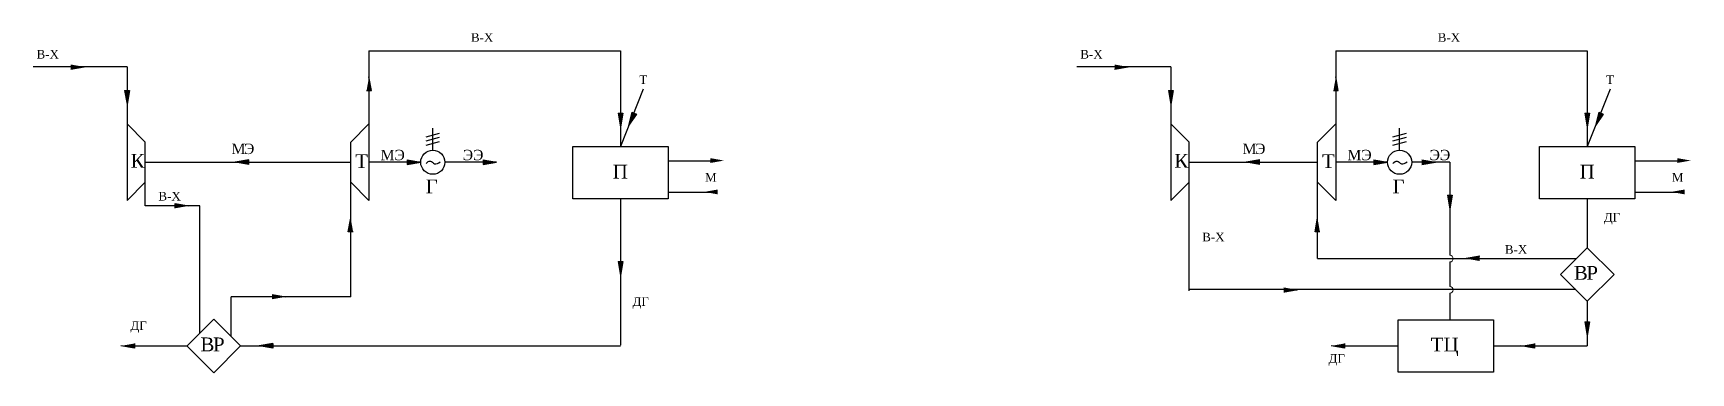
# Model space of a CAD drawing. Extents: x 1596 to 4332, y -1814 to 594.
# Drawn here: x 3659 to 4332, y -927 to -789 of the extents above; entities that cross this region are included whole.
import ezdxf

# ---------------------------------------------------------------- set-up
doc = ezdxf.new("R2010")
doc.units = 0
doc.header["$MEASUREMENT"] = 0
doc.layers.add('линии', color=7, linetype='Continuous', lineweight=30)
doc.layers.add('Оборудование', color=7, linetype='Continuous', lineweight=30)

msp = doc.modelspace()

# ---------------------------------------------------------------- texts
at = {"layer": 'линии', "attachment_point": 1}
for s, insert, char_height in [('{\\fTimes New Roman|b0|i0|c204|p23;В-Х}', (3836.48, -789.34), 3.5), ('{\\fTimes New Roman|b0|i0|c204|p23;В-Х}', (4228.96, -789.34), 3.5), ('{\\fTimes New Roman|b0|i0|c204|p23;В-Х}', (3660.14, -796.14), 3.5), ('{\\fTimes New Roman|b0|i0|c204|p23;В-Х}', (4083.85, -796.14), 3.5), ('{\\fTimes New Roman|b0|i0|c204|p23;Т}', (3904.84, -806.43), 3.5), ('{\\fTimes New Roman|b0|i0|c204|p23;Т}', (4297.32, -806.43), 3.5), ('{\\fTimes New Roman|b0|i0|c204|p23;\\T0.9;МЭ}', (3739.3, -834.15), 4.2), ('{\\fTimes New Roman|b0|i0|c204|p23;\\T0.9;МЭ}', (4149.75, -834.15), 4.2), ('{\\fTimes New Roman|b0|i0|c204|p23;К}', (3698.34, -838.29), 5.6), ('{\\fTimes New Roman|b0|i0|c204|p23;Т}', (3789.52, -838.42), 5.6), ('{\\fTimes New Roman|b0|i0|c204|p23;МЭ}', (3799.82, -836.66), 4.2), ('{\\fTimes New Roman|b0|i0|c204|p23;ЭЭ}', (3833.18, -836.66), 4.2), ('{\\fTimes New Roman|b0|i0|c204|p23;К}', (4122.06, -838.29), 5.6), ('{\\fTimes New Roman|b0|i0|c204|p23;Т}', (4182, -838.42), 5.6), ('{\\fTimes New Roman|b0|i0|c204|p23;МЭ}', (4192.3, -836.66), 4.2), ('{\\fTimes New Roman|b0|i0|c204|p23;ЭЭ}', (4225.66, -836.66), 4.2), ('{\\fTimes New Roman|b0|i0|c204|p23;П}', (3894.07, -842.7), 5.6), ('{\\fTimes New Roman|b0|i0|c204|p23;М}', (3931.53, -846.08), 3.5), ('{\\fTimes New Roman|b0|i0|c204|p23;П}', (4286.55, -842.7), 5.6), ('{\\fTimes New Roman|b0|i0|c204|p23;М}', (4324.01, -846.08), 3.5), ('{\\fTimes New Roman|b0|i0|c204|p23;В-Х}', (3709.62, -853.71), 3.5), ('{\\fTimes New Roman|b0|i0|c204|p23;Г}', (3818.15, -848.7), 5.6), ('{\\fTimes New Roman|b0|i0|c204|p23;Г}', (4210.62, -848.7), 5.6), ('{\\fTimes New Roman|b0|i0|c204|p23;ДГ}', (4296.36, -862.24), 3.5), ('{\\fTimes New Roman|b0|i0|c204|p23;В-Х}', (4133.34, -870.27), 3.5), ('{\\fTimes New Roman|b0|i0|c204|p23;В-Х}', (4256.2, -875.31), 3.5), ('{\\fTimes New Roman|b0|i0|c204|p23;\\T0.9;ВР}', (4284.23, -883.75), 5.6), ('{\\fTimes New Roman|b0|i0|c204|p23;ДГ}', (3902.09, -896.44), 3.5), ('{\\fTimes New Roman|b0|i0|c204|p23;ДГ}', (3698.24, -906.19), 3.5), ('{\\fTimes New Roman|b0|i0|c204|p23;\\T0.9;ВР}', (3726.71, -912.76), 5.6), ('{\\fTimes New Roman|b0|i0|c204|p23;ТЦ}', (4226.14, -912.82), 5.6), ('{\\fTimes New Roman|b0|i0|c204|p23;ДГ}', (4184.65, -919.49), 3.5)]:
    msp.add_mtext_dynamic_manual_height_columns(s, width=32.2158, gutter_width=32.59, heights=[0], dxfattribs=dict(at, insert=insert, char_height=char_height))

# ---------------------------------------------------------------- hatches: boundary and pattern name
at = {"layer": 'линии'}
h = msp.add_hatch(color=256, dxfattribs=at)
h.dxf.hatch_style = 1
h.paths.add_polyline_path([(3674.04, -802.05), (3674.04, -803.99), (3679.55, -803.02)])
h = msp.add_hatch(color=256, dxfattribs=at)
h.dxf.hatch_style = 1
h.paths.add_polyline_path([(3795.11, -807.09), (3796.09, -812.61), (3794.14, -812.61)])
h = msp.add_hatch(color=256, dxfattribs=at)
h.dxf.hatch_style = 1
h.paths.add_polyline_path([(3795.11, -807.09), (3796.09, -812.61), (3794.14, -812.61)])
h = msp.add_hatch(color=256, dxfattribs=at)
h.dxf.hatch_style = 1
h.paths.add_polyline_path([(4097.76, -802.05), (4097.76, -803.99), (4103.27, -803.02)])
h = msp.add_hatch(color=256, dxfattribs=at)
h.dxf.hatch_style = 1
h.paths.add_polyline_path([(4187.59, -807.09), (4188.56, -812.61), (4186.62, -812.61)])
h = msp.add_hatch(color=256, dxfattribs=at)
h.dxf.hatch_style = 1
h.paths.add_polyline_path([(4187.59, -807.09), (4188.56, -812.61), (4186.62, -812.61)])
h = msp.add_hatch(color=256, dxfattribs=at)
h.dxf.hatch_style = 1
h.paths.add_polyline_path([(3696.88, -818.12), (3697.85, -812.61), (3695.91, -812.61)])
h = msp.add_hatch(color=256, dxfattribs=at)
h.dxf.hatch_style = 1
h.paths.add_polyline_path([(3696.88, -818.12), (3697.85, -812.61), (3695.91, -812.61)])
h = msp.add_hatch(color=256, dxfattribs=at)
h.dxf.hatch_style = 1
h.paths.add_polyline_path([(4120.6, -818.12), (4121.57, -812.61), (4119.62, -812.61)])
h = msp.add_hatch(color=256, dxfattribs=at)
h.dxf.hatch_style = 1
h.paths.add_polyline_path([(4120.6, -818.12), (4121.57, -812.61), (4119.62, -812.61)])
h = msp.add_hatch(color=256, dxfattribs=at)
h.dxf.hatch_style = 1
h.paths.add_polyline_path([(3897.17, -827.35), (3898.14, -821.84), (3896.2, -821.84)])
h = msp.add_hatch(color=256, dxfattribs=at)
h.dxf.hatch_style = 1
h.paths.add_polyline_path([(3897.17, -827.35), (3898.14, -821.84), (3896.2, -821.84)])
h = msp.add_hatch(color=256, dxfattribs=at)
h.dxf.hatch_style = 1
h.paths.add_polyline_path([(3900.5, -826.77), (3903.64, -822.13), (3901.86, -821.34)])
h = msp.add_hatch(color=256, dxfattribs=at)
h.dxf.hatch_style = 1
h.paths.add_polyline_path([(3900.5, -826.77), (3903.64, -822.13), (3901.86, -821.34)])
h = msp.add_hatch(color=256, dxfattribs=at)
h.dxf.hatch_style = 1
h.paths.add_polyline_path([(4289.65, -827.35), (4290.62, -821.84), (4288.68, -821.84)])
h = msp.add_hatch(color=256, dxfattribs=at)
h.dxf.hatch_style = 1
h.paths.add_polyline_path([(4289.65, -827.35), (4290.62, -821.84), (4288.68, -821.84)])
h = msp.add_hatch(color=256, dxfattribs=at)
h.dxf.hatch_style = 1
h.paths.add_polyline_path([(4292.98, -826.77), (4296.12, -822.13), (4294.34, -821.34)])
h = msp.add_hatch(color=256, dxfattribs=at)
h.dxf.hatch_style = 1
h.paths.add_polyline_path([(4292.98, -826.77), (4296.12, -822.13), (4294.34, -821.34)])
h = msp.add_hatch(color=256, dxfattribs=at)
h.dxf.hatch_style = 1
h.paths.add_polyline_path([(3746.33, -842.65), (3746.33, -840.7), (3740.82, -841.68)])
h = msp.add_hatch(color=256, dxfattribs=at)
h.dxf.hatch_style = 1
h.paths.add_polyline_path([(3810.6, -840.7), (3810.6, -842.65), (3816.11, -841.68)])
h = msp.add_hatch(color=256, dxfattribs=at)
h.dxf.hatch_style = 1
h.paths.add_polyline_path([(3841.4, -840.7), (3841.4, -842.65), (3846.91, -841.68)])
h = msp.add_hatch(color=256, dxfattribs=at)
h.dxf.hatch_style = 1
h.paths.add_polyline_path([(3939.24, -841), (3933.72, -840.03), (3933.72, -841.97)])
h = msp.add_hatch(color=256, dxfattribs=at)
h.dxf.hatch_style = 1
h.paths.add_polyline_path([(4156.78, -842.65), (4156.78, -840.7), (4151.26, -841.68)])
h = msp.add_hatch(color=256, dxfattribs=at)
h.dxf.hatch_style = 1
h.paths.add_polyline_path([(4203.07, -840.7), (4203.07, -842.65), (4208.59, -841.68)])
h = msp.add_hatch(color=256, dxfattribs=at)
h.dxf.hatch_style = 1
h.paths.add_polyline_path([(4222.49, -840.7), (4222.49, -842.65), (4228.01, -841.68)])
h = msp.add_hatch(color=256, dxfattribs=at)
h.dxf.hatch_style = 1
h.paths.add_polyline_path([(4331.72, -841), (4326.2, -840.03), (4326.2, -841.97)])
h = msp.add_hatch(color=256, dxfattribs=at)
h.dxf.hatch_style = 1
h.paths.add_polyline_path([(3931.18, -853.72), (3936.7, -852.75), (3936.7, -854.7)])
h = msp.add_hatch(color=256, dxfattribs=at)
h.dxf.hatch_style = 1
h.paths.add_polyline_path([(4323.66, -853.72), (4329.18, -852.75), (4329.18, -854.7)])
h = msp.add_hatch(color=256, dxfattribs=at)
h.dxf.hatch_style = 1
h.paths.add_polyline_path([(3721.95, -859.38), (3716.44, -858.41), (3716.44, -860.35)])
h = msp.add_hatch(color=256, dxfattribs=at)
h.dxf.hatch_style = 1
h.paths.add_polyline_path([(4233.87, -860.55), (4234.85, -855.04), (4232.9, -855.04)])
h = msp.add_hatch(color=256, dxfattribs=at)
h.dxf.hatch_style = 1
h.paths.add_polyline_path([(4233.87, -860.55), (4234.85, -855.04), (4232.9, -855.04)])
h = msp.add_hatch(color=256, dxfattribs=at)
h.dxf.hatch_style = 1
h.paths.add_polyline_path([(3787.69, -864.37), (3786.71, -869.89), (3788.66, -869.89)])
h = msp.add_hatch(color=256, dxfattribs=at)
h.dxf.hatch_style = 1
h.paths.add_polyline_path([(4180.16, -864.37), (4179.19, -869.89), (4181.13, -869.89)])
h = msp.add_hatch(color=256, dxfattribs=at)
h.dxf.hatch_style = 1
h.paths.add_polyline_path([(4240.52, -880.78), (4246.03, -879.81), (4246.03, -881.75)])
h = msp.add_hatch(color=256, dxfattribs=at)
h.dxf.hatch_style = 1
h.paths.add_polyline_path([(3897.17, -887.43), (3898.14, -881.91), (3896.2, -881.91)])
h = msp.add_hatch(color=256, dxfattribs=at)
h.dxf.hatch_style = 1
h.paths.add_polyline_path([(3897.17, -887.43), (3898.14, -881.91), (3896.2, -881.91)])
h = msp.add_hatch(color=256, dxfattribs=at)
h.dxf.hatch_style = 1
h.paths.add_polyline_path([(4171.94, -893.63), (4166.43, -892.66), (4166.43, -894.61)])
h = msp.add_hatch(color=256, dxfattribs=at)
h.dxf.hatch_style = 1
h.paths.add_polyline_path([(3761.29, -896.27), (3755.78, -895.3), (3755.78, -897.24)])
h = msp.add_hatch(color=256, dxfattribs=at)
h.dxf.hatch_style = 1
h.paths.add_polyline_path([(4289.65, -911.91), (4290.62, -906.39), (4288.68, -906.39)])
h = msp.add_hatch(color=256, dxfattribs=at)
h.dxf.hatch_style = 1
h.paths.add_polyline_path([(4289.65, -911.91), (4290.62, -906.39), (4288.68, -906.39)])
h = msp.add_hatch(color=256, dxfattribs=at)
h.dxf.hatch_style = 1
h.paths.add_polyline_path([(3694.42, -916.17), (3699.93, -917.14), (3699.93, -915.2)])
h = msp.add_hatch(color=256, dxfattribs=at)
h.dxf.hatch_style = 1
h.paths.add_polyline_path([(3750.52, -916.17), (3756.04, -917.14), (3756.04, -915.2)])
h = msp.add_hatch(color=256, dxfattribs=at)
h.dxf.hatch_style = 1
h.paths.add_polyline_path([(4185.65, -916.17), (4191.16, -917.14), (4191.16, -915.2)])
h = msp.add_hatch(color=256, dxfattribs=at)
h.dxf.hatch_style = 1
h.paths.add_polyline_path([(4262.72, -916.17), (4268.23, -917.14), (4268.23, -915.2)])

# ---------------------------------------------------------------- linework, layer by layer
for p, q in [((3795.11, -796.47), (3795.11, -826.09)), ((3795.11, -796.47), (3897.17, -796.47)), ((3897.17, -796.47), (3897.17, -835.32)), ((4187.59, -796.47), (4187.59, -826.09)), ((4187.59, -796.47), (4289.65, -796.47)), ((4289.65, -796.47), (4289.65, -835.32)), ((3696.88, -803.02), (3658.77, -803.02)), ((3674.04, -803.99), (3679.55, -803.02)), ((3696.88, -803.02), (3696.88, -826.09)), ((3796.09, -812.61), (3795.11, -807.09)), ((3796.09, -812.61), (3795.11, -807.09)), ((4120.6, -803.02), (4082.49, -803.02)), ((4097.76, -803.99), (4103.27, -803.02)), ((4120.6, -803.02), (4120.59, -826.09)), ((4188.56, -812.61), (4187.59, -807.09)), ((4188.56, -812.61), (4187.59, -807.09)), ((3695.91, -812.61), (3696.88, -818.12)), ((3695.91, -812.61), (3697.85, -812.61)), ((3695.91, -812.61), (3696.88, -818.12)), ((3695.91, -812.61), (3697.85, -812.61)), ((3697.85, -812.61), (3696.88, -818.12)), ((3697.85, -812.61), (3696.88, -818.12)), ((3794.14, -812.61), (3796.09, -812.61)), ((3794.14, -812.61), (3796.09, -812.61)), ((3906.42, -812.05), (3897.17, -835.32)), ((4119.62, -812.61), (4120.6, -818.12)), ((4119.62, -812.61), (4121.57, -812.61)), ((4119.62, -812.61), (4120.6, -818.12)), ((4119.62, -812.61), (4121.57, -812.61)), ((4121.57, -812.61), (4120.6, -818.12)), ((4121.57, -812.61), (4120.6, -818.12)), ((4186.62, -812.61), (4188.56, -812.61)), ((4186.62, -812.61), (4188.56, -812.61)), ((4298.9, -812.05), (4289.65, -835.32)), ((3704.31, -833.52), (3696.88, -826.09)), ((3696.88, -826.09), (3696.88, -857.26)), ((3787.69, -833.52), (3795.11, -826.09)), ((3795.11, -826.09), (3795.11, -857.26)), ((3896.2, -821.84), (3897.17, -827.35)), ((3896.2, -821.84), (3898.14, -821.84)), ((3896.2, -821.84), (3897.17, -827.35)), ((3896.2, -821.84), (3898.14, -821.84)), ((3898.14, -821.84), (3897.17, -827.35)), ((3898.14, -821.84), (3897.17, -827.35)), ((3901.86, -821.34), (3900.5, -826.77)), ((3901.86, -821.34), (3900.5, -826.77)), ((3903.64, -822.13), (3900.5, -826.77)), ((3903.64, -822.13), (3900.5, -826.77)), ((3901.86, -821.34), (3903.64, -822.13)), ((3901.86, -821.34), (3903.64, -822.13)), ((4128.02, -833.52), (4120.59, -826.09)), ((4120.59, -826.09), (4120.59, -857.26)), ((4180.16, -833.52), (4187.59, -826.09)), ((4187.59, -826.09), (4187.59, -857.26)), ((4288.68, -821.84), (4289.65, -827.35)), ((4288.68, -821.84), (4290.62, -821.84)), ((4288.68, -821.84), (4289.65, -827.35)), ((4288.68, -821.84), (4290.62, -821.84)), ((4290.62, -821.84), (4289.65, -827.35)), ((4290.62, -821.84), (4289.65, -827.35)), ((4294.34, -821.34), (4292.98, -826.77)), ((4294.34, -821.34), (4292.98, -826.77)), ((4296.12, -822.13), (4292.98, -826.77)), ((4296.12, -822.13), (4292.98, -826.77)), ((4294.34, -821.34), (4296.12, -822.13)), ((4294.34, -821.34), (4296.12, -822.13)), ((3704.31, -849.83), (3704.31, -833.52)), ((3787.69, -849.83), (3787.69, -833.52)), ((3818.27, -831.41), (3823.76, -829.94)), ((3818.27, -833.03), (3823.76, -831.56)), ((3818.27, -834.74), (3823.76, -833.27)), ((3821.01, -836.78), (3821.01, -827.8)), ((4128.02, -849.83), (4128.02, -833.52)), ((4180.16, -849.83), (4180.16, -833.52)), ((4210.74, -831.41), (4216.23, -829.94)), ((4210.74, -833.03), (4216.23, -831.56)), ((4210.74, -834.74), (4216.23, -833.27)), ((4213.49, -836.78), (4213.49, -827.8)), ((3746.33, -840.7), (3740.82, -841.68)), ((3746.33, -842.65), (3746.33, -840.7)), ((3810.6, -840.7), (3816.11, -841.68)), ((3810.6, -840.7), (3810.6, -842.65)), ((3841.4, -840.7), (3846.91, -841.68)), ((3841.4, -840.7), (3841.4, -842.65)), ((3916.55, -841.14), (3936.63, -841.14)), ((4156.78, -840.7), (4151.26, -841.68)), ((4203.07, -840.7), (4208.59, -841.68)), ((4203.07, -840.7), (4203.07, -842.65)), ((4222.49, -840.7), (4228.01, -841.68)), ((4309.03, -841.14), (4329.11, -841.14)), ((3704.31, -841.68), (3787.69, -841.68)), ((3746.33, -842.65), (3740.82, -841.68)), ((3816.11, -841.68), (3795.11, -841.68)), ((3810.6, -842.65), (3816.11, -841.68)), ((3846.91, -841.68), (3825.91, -841.68)), ((3841.4, -842.65), (3846.91, -841.68)), ((4128.02, -841.68), (4180.16, -841.68)), ((4156.78, -842.65), (4151.26, -841.68)), ((4208.59, -841.68), (4187.59, -841.68)), ((4203.07, -842.65), (4208.59, -841.68)), ((4233.87, -841.68), (4218.39, -841.68)), ((4222.49, -842.65), (4228.01, -841.68)), ((4233.87, -841.68), (4233.87, -879.42)), ((3704.31, -849.83), (3696.88, -857.26)), ((3704.31, -859.38), (3704.31, -849.83)), ((3787.69, -859.38), (3787.69, -849.83)), ((3787.69, -849.83), (3795.11, -857.26)), ((3916.55, -853.86), (3936.32, -853.86)), ((4128.02, -849.83), (4120.59, -857.26)), ((4128.02, -893.77), (4128.02, -849.83)), ((4180.16, -859.38), (4180.16, -849.83)), ((4180.16, -849.83), (4187.59, -857.26)), ((4309.03, -853.86), (4328.8, -853.86)), ((3726.4, -859.38), (3704.31, -859.38)), ((3716.44, -858.41), (3721.95, -859.38)), ((3716.44, -860.35), (3716.44, -858.41)), ((3726.4, -911.09), (3726.4, -859.38)), ((3787.69, -896.27), (3787.69, -859.38)), ((3897.17, -856.55), (3897.17, -915.92)), ((4180.16, -880.78), (4180.16, -859.38)), ((4232.9, -855.04), (4233.87, -860.55)), ((4232.9, -855.04), (4234.85, -855.04)), ((4232.9, -855.04), (4233.87, -860.55)), ((4232.9, -855.04), (4234.85, -855.04)), ((4234.85, -855.04), (4233.87, -860.55)), ((4234.85, -855.04), (4233.87, -860.55)), ((4289.65, -856.55), (4289.65, -876.33)), ((3786.71, -869.89), (3787.69, -864.37)), ((4179.19, -869.89), (4180.16, -864.37)), ((3788.66, -869.89), (3786.71, -869.89)), ((4181.13, -869.89), (4179.19, -869.89)), ((4180.16, -880.78), (4285.22, -880.78)), ((4246.03, -879.81), (4240.52, -880.78)), ((4289.65, -876.33), (4300.52, -887.16)), ((3896.2, -881.91), (3897.17, -887.43)), ((3896.2, -881.91), (3898.14, -881.91)), ((3896.2, -881.91), (3897.17, -887.43)), ((3896.2, -881.91), (3898.14, -881.91)), ((3898.14, -881.91), (3897.17, -887.43)), ((3898.14, -881.91), (3897.17, -887.43)), ((4233.87, -882.14), (4233.87, -892.05)), ((4289.65, -898.08), (4278.78, -887.25)), ((4300.52, -887.16), (4289.65, -898.08)), ((4285.07, -893.3), (4128.02, -893.3)), ((4166.43, -892.66), (4171.94, -893.63)), ((4233.87, -894.77), (4233.87, -905.56)), ((3739.17, -912.35), (3739.17, -896.27)), ((3787.69, -896.27), (3739.17, -896.27)), ((3755.78, -895.3), (3761.29, -896.27)), ((4289.65, -898.08), (4289.65, -916.17)), ((3732.13, -905.34), (3743, -916.17)), ((4288.68, -906.39), (4289.65, -911.91)), ((4288.68, -906.39), (4290.62, -906.39)), ((4288.68, -906.39), (4289.65, -911.91)), ((4288.68, -906.39), (4290.62, -906.39)), ((4290.62, -906.39), (4289.65, -911.91)), ((4290.62, -906.39), (4289.65, -911.91)), ((3699.93, -915.2), (3699.93, -917.14)), ((3756.04, -915.2), (3750.52, -916.17)), ((3756.04, -915.2), (3756.04, -917.14)), ((4191.16, -915.2), (4191.16, -917.14)), ((4268.23, -915.2), (4268.23, -917.14)), ((3699.93, -917.14), (3694.42, -916.17)), ((3697.11, -916.17), (3721.35, -916.17)), ((3732.13, -927.08), (3721.26, -916.26)), ((3743, -916.17), (3732.13, -927.08)), ((3743, -916.17), (3897.17, -916.17)), ((3756.04, -917.14), (3750.52, -916.17)), ((4191.16, -917.14), (4185.65, -916.17)), ((4188.34, -916.17), (4212.58, -916.17)), ((4251.62, -916.17), (4289.65, -916.17)), ((4268.23, -917.14), (4262.72, -916.17))]:
    msp.add_line(p, q, dxfattribs=at)
for points in [[(3877.79, -835.32), (3916.55, -835.32), (3916.55, -856.55), (3877.79, -856.55)], [(4270.26, -835.32), (4309.03, -835.32), (4309.03, -856.55), (4270.26, -856.55)], [(4212.85, -905.56), (4251.62, -905.56), (4251.62, -926.78), (4212.85, -926.78)]]:
    msp.add_lwpolyline(points, close=True, dxfattribs=at)
at = {"layer": 'линии', "linetype": 'Continuous', "lineweight": 0}
for centre in [(4233.87, -880.78), (4233.9, -893.41)]:
    msp.add_arc(centre, 1.36, 270, 89.99941, dxfattribs=at)
at = {"layer": 'линии'}
for points in [[(3818.28, -842.18), (3820.02, -841.2), (3821.74, -842.28), (3824.03, -841.47)], [(4210.75, -842.18), (4212.5, -841.2), (4214.22, -842.28), (4216.51, -841.47)]]:
    msp.add_spline(points, degree=3, dxfattribs=at)
at = {"layer": 'Оборудование'}
for p, q in [((4278.86, -887.16), (4289.65, -876.33)), ((3721.35, -916.17), (3732.13, -905.34))]:
    msp.add_line(p, q, dxfattribs=at)
for centre in [(3821.01, -841.68), (4213.49, -841.68)]:
    msp.add_circle(centre, 4.9, dxfattribs=at)

msp.set_redraw_order([(e.dxf.handle, doc.entitydb.next_handle()) for e in msp.query("TEXT MTEXT ATTDEF DIMENSION ARC_DIMENSION")])  # texts and dimensions are drawn at this point

doc.saveas('drawing.dxf')
